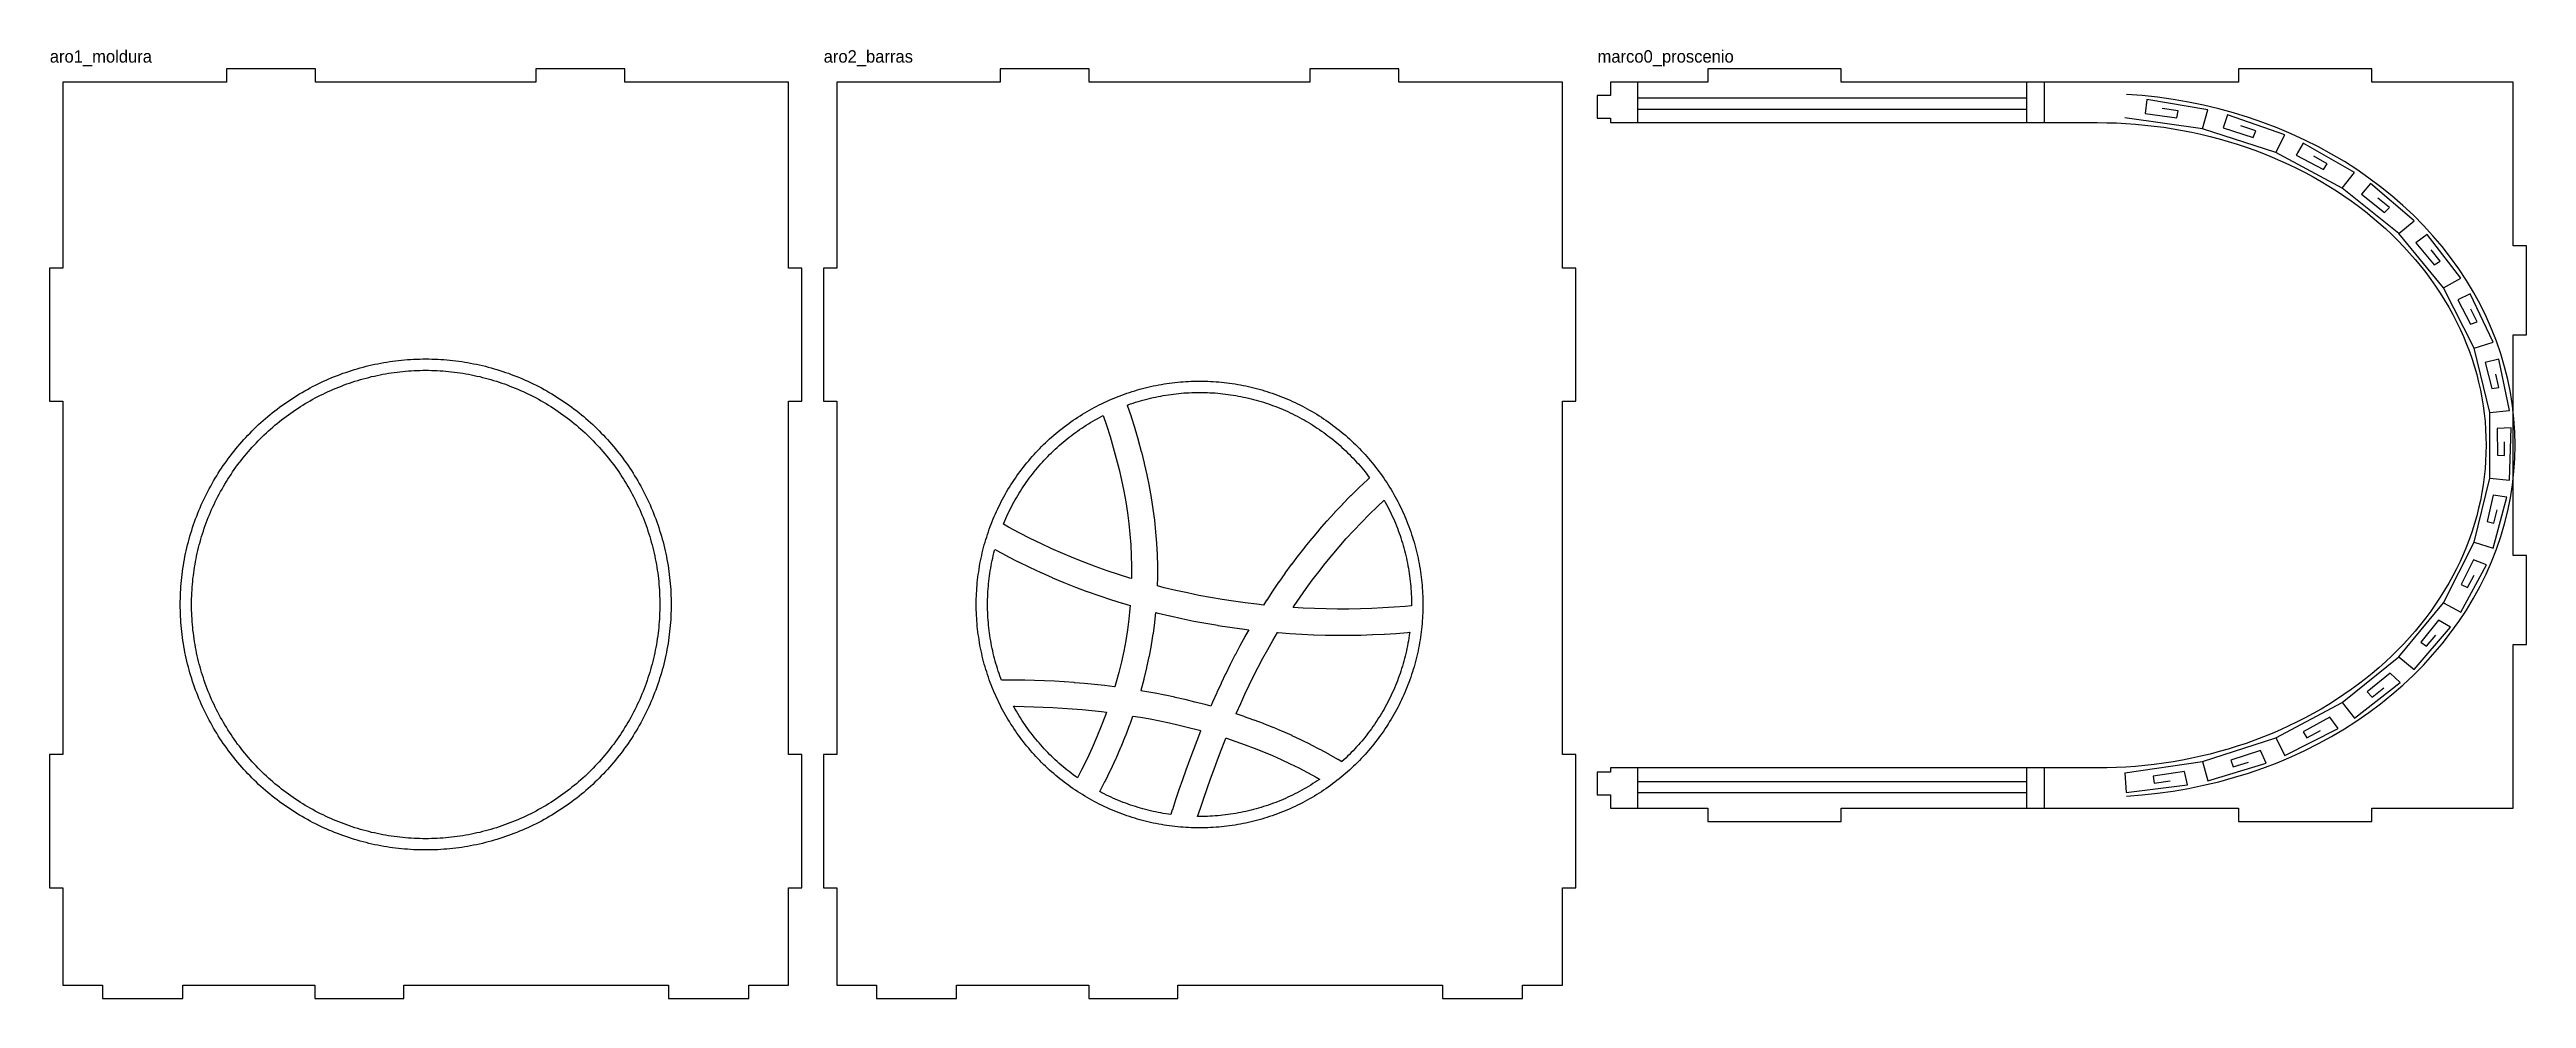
# Model space of a CAD drawing. Header units: millimetres. Extents: x 8 to 568, y 176 to 390.
import ezdxf

# ---------------------------------------------------------------- set-up
doc = ezdxf.new("R2010")
doc.units = ezdxf.units.MM
for name, color, linetype in [('CORTE', 1, 'Continuous'), ('ETIQUETAS', 3, 'Continuous'), ('GRABADO', 5, 'Continuous')]:
    doc.layers.add(name, color=color, linetype=linetype)

msp = doc.modelspace()

# ---------------------------------------------------------------- texts
at = {"layer": 'ETIQUETAS'}
for s, p in [('aro1_moldura', (8, 387.5)), ('aro2_barras', (183, 387.5)), ('marco0_proscenio', (358, 387.5))]:
    msp.add_text(s, height=2.8, dxfattribs=at).set_placement(p)

# ---------------------------------------------------------------- linework, layer by layer
at = {"layer": 'CORTE'}
for points in [[(19.94, 175.94), (38.06, 175.94), (38.06, 178.94), (67.94, 178.94), (67.94, 175.94), (88.06, 175.94), (88.06, 178.94), (147.94, 178.94), (147.94, 175.94), (166.06, 175.94), (166.06, 178.94), (175.06, 178.94), (175.06, 200.94), (178.06, 200.94), (178.06, 231.06), (175.06, 231.06), (175.06, 310.94), (178.06, 310.94), (178.06, 341.06), (175.06, 341.06), (175.06, 383.06), (138.06, 383.06), (138.06, 386.06), (117.94, 386.06), (117.94, 383.06), (68.06, 383.06), (68.06, 386.06), (47.94, 386.06), (47.94, 383.06), (10.94, 383.06), (10.94, 341.06), (7.94, 341.06), (7.94, 310.94), (10.94, 310.94), (10.94, 231.06), (7.94, 231.06), (7.94, 200.94), (10.94, 200.94), (10.94, 178.94), (19.94, 178.94), (19.94, 175.94)], [(194.94, 175.94), (213.06, 175.94), (213.06, 178.94), (242.94, 178.94), (242.94, 175.94), (263.06, 175.94), (263.06, 178.94), (322.94, 178.94), (322.94, 175.94), (341.06, 175.94), (341.06, 178.94), (350.06, 178.94), (350.06, 200.94), (353.06, 200.94), (353.06, 231.06), (350.06, 231.06), (350.06, 310.94), (353.06, 310.94), (353.06, 341.06), (350.06, 341.06), (350.06, 383.06), (313.06, 383.06), (313.06, 386.06), (292.94, 386.06), (292.94, 383.06), (243.06, 383.06), (243.06, 386.06), (222.94, 386.06), (222.94, 383.06), (185.94, 383.06), (185.94, 341.06), (182.94, 341.06), (182.94, 310.94), (185.94, 310.94), (185.94, 231.06), (182.94, 231.06), (182.94, 200.94), (185.94, 200.94), (185.94, 178.94), (194.94, 178.94), (194.94, 175.94)], [(357.94, 374.94), (360.94, 374.94), (360.94, 373.94), (471, 373.94), (473.16, 373.92), (475.32, 373.85), (477.47, 373.74), (479.62, 373.59), (481.77, 373.39), (483.9, 373.15), (486.04, 372.87), (488.16, 372.54), (490.27, 372.17), (492.37, 371.75), (494.46, 371.3), (496.53, 370.8), (498.59, 370.26), (500.63, 369.68), (502.65, 369.05), (504.66, 368.39), (506.64, 367.68), (508.6, 366.94), (510.54, 366.15), (512.46, 365.33), (514.35, 364.46), (516.21, 363.56), (518.05, 362.62), (519.86, 361.64), (521.64, 360.63), (523.39, 359.58), (525.11, 358.5), (526.79, 357.38), (528.44, 356.23), (530.06, 355.04), (531.64, 353.82), (533.19, 352.57), (534.69, 351.29), (536.16, 349.98), (537.59, 348.64), (538.98, 347.27), (540.33, 345.87), (541.64, 344.45), (542.9, 343), (544.12, 341.52), (545.3, 340.02), (546.43, 338.49), (547.52, 336.95), (548.56, 335.38), (549.55, 333.79), (550.5, 332.18), (551.4, 330.55), (552.25, 328.91), (553.05, 327.25), (553.8, 325.57), (554.5, 323.88), (555.15, 322.17), (555.76, 320.45), (556.31, 318.72), (556.8, 316.98), (557.25, 315.23), (557.65, 313.47), (557.99, 311.7), (558.28, 309.93), (558.52, 308.15), (558.7, 306.36), (558.83, 304.58), (558.91, 302.79), (558.94, 301), (558.91, 299.21), (558.83, 297.42), (558.7, 295.64), (558.52, 293.85), (558.28, 292.07), (557.99, 290.3), (557.65, 288.53), (557.25, 286.77), (556.8, 285.02), (556.31, 283.28), (555.76, 281.55), (555.15, 279.83), (554.5, 278.12), (553.8, 276.43), (553.05, 274.75), (552.25, 273.09), (551.4, 271.45), (550.5, 269.82), (549.55, 268.21), (548.56, 266.62), (547.52, 265.05), (546.43, 263.51), (545.3, 261.98), (544.12, 260.48), (542.9, 259), (541.64, 257.55), (540.33, 256.13), (538.98, 254.73), (537.59, 253.36), (536.16, 252.02), (534.69, 250.71), (533.19, 249.43), (531.64, 248.18), (530.06, 246.96), (528.44, 245.77), (526.79, 244.62), (525.11, 243.5), (523.39, 242.42), (521.64, 241.37), (519.86, 240.36), (518.05, 239.38), (516.21, 238.44), (514.35, 237.54), (512.46, 236.67), (510.54, 235.85), (508.6, 235.06), (506.64, 234.32), (504.66, 233.61), (502.65, 232.95), (500.63, 232.32), (498.59, 231.74), (496.53, 231.2), (494.46, 230.7), (492.37, 230.25), (490.27, 229.83), (488.16, 229.46), (486.04, 229.13), (483.9, 228.85), (481.77, 228.61), (479.62, 228.41), (477.47, 228.26), (475.32, 228.15), (473.16, 228.08), (471, 228.06), (360.94, 228.06), (360.94, 227.06), (357.94, 227.06), (357.94, 221.94), (360.94, 221.94), (360.94, 218.94), (382.94, 218.94), (382.94, 215.94), (413.06, 215.94), (413.06, 218.94), (502.94, 218.94), (502.94, 215.94), (533.06, 215.94), (533.06, 218.94), (565.06, 218.94), (565.06, 255.94), (568.06, 255.94), (568.06, 276.06), (565.06, 276.06), (565.06, 325.94), (568.06, 325.94), (568.06, 346.06), (565.06, 346.06), (565.06, 383.06), (533.06, 383.06), (533.06, 386.06), (502.94, 386.06), (502.94, 383.06), (413.06, 383.06), (413.06, 386.06), (382.94, 386.06), (382.94, 383.06), (360.94, 383.06), (360.94, 380.06), (357.94, 380.06), (357.94, 374.94)], [(145.94, 265.65), (145.94, 265), (145.94, 264.35), (145.92, 263.7), (145.9, 263.05), (145.88, 262.4), (145.84, 261.75), (145.8, 261.11), (145.74, 260.46), (145.69, 259.81), (145.62, 259.16), (145.54, 258.52), (145.46, 257.88), (145.37, 257.23), (145.27, 256.59), (145.16, 255.95), (145.05, 255.31), (144.92, 254.67), (144.79, 254.04), (144.65, 253.4), (144.51, 252.77), (144.35, 252.14), (144.19, 251.51), (144.02, 250.88), (143.85, 250.26), (143.66, 249.63), (143.47, 249.01), (143.27, 248.39), (143.06, 247.78), (142.85, 247.17), (142.62, 246.55), (142.39, 245.95), (142.16, 245.34), (141.91, 244.74), (141.66, 244.14), (141.4, 243.55), (141.13, 242.95), (140.86, 242.37), (140.58, 241.78), (140.29, 241.2), (139.99, 240.62), (139.69, 240.04), (139.38, 239.47), (139.06, 238.91), (138.74, 238.34), (138.41, 237.78), (138.07, 237.23), (137.73, 236.68), (137.38, 236.13), (137.02, 235.59), (136.65, 235.05), (136.28, 234.52), (135.91, 233.99), (135.52, 233.46), (135.13, 232.94), (134.74, 232.43), (134.33, 231.92), (133.92, 231.42), (133.51, 230.92), (133.09, 230.42), (132.66, 229.93), (132.23, 229.45), (131.79, 228.97), (131.34, 228.5), (130.89, 228.03), (130.43, 227.57), (129.97, 227.11), (129.5, 226.66), (129.03, 226.21), (128.55, 225.77), (128.07, 225.34), (127.58, 224.91), (127.08, 224.49), (126.58, 224.08), (126.08, 223.67), (125.57, 223.26), (125.06, 222.87), (124.54, 222.48), (124.01, 222.09), (123.48, 221.72), (122.95, 221.35), (122.41, 220.98), (121.87, 220.62), (121.32, 220.27), (120.77, 219.93), (120.22, 219.59), (119.66, 219.26), (119.09, 218.94), (118.53, 218.62), (117.96, 218.31), (117.38, 218.01), (116.8, 217.71), (116.22, 217.42), (115.63, 217.14), (115.05, 216.87), (114.45, 216.6), (113.86, 216.34), (113.26, 216.09), (112.66, 215.84), (112.05, 215.61), (111.45, 215.38), (110.83, 215.15), (110.22, 214.94), (109.61, 214.73), (108.99, 214.53), (108.37, 214.34), (107.74, 214.15), (107.12, 213.98), (106.49, 213.81), (105.86, 213.65), (105.23, 213.49), (104.6, 213.35), (103.96, 213.21), (103.33, 213.08), (102.69, 212.95), (102.05, 212.84), (101.41, 212.73), (100.77, 212.63), (100.12, 212.54), (99.48, 212.46), (98.84, 212.38), (98.19, 212.31), (97.54, 212.26), (96.89, 212.2), (96.25, 212.16), (95.6, 212.12), (94.95, 212.1), (94.3, 212.08), (93.65, 212.06), (93, 212.06), (92.35, 212.06), (91.7, 212.08), (91.05, 212.1), (90.4, 212.12), (89.75, 212.16), (89.11, 212.2), (88.46, 212.26), (87.81, 212.31), (87.16, 212.38), (86.52, 212.46), (85.88, 212.54), (85.23, 212.63), (84.59, 212.73), (83.95, 212.84), (83.31, 212.95), (82.67, 213.08), (82.04, 213.21), (81.4, 213.35), (80.77, 213.49), (80.14, 213.65), (79.51, 213.81), (78.88, 213.98), (78.26, 214.15), (77.63, 214.34), (77.01, 214.53), (76.39, 214.73), (75.78, 214.94), (75.17, 215.15), (74.55, 215.38), (73.95, 215.61), (73.34, 215.84), (72.74, 216.09), (72.14, 216.34), (71.55, 216.6), (70.95, 216.87), (70.37, 217.14), (69.78, 217.42), (69.2, 217.71), (68.62, 218.01), (68.04, 218.31), (67.47, 218.62), (66.91, 218.94), (66.34, 219.26), (65.78, 219.59), (65.23, 219.93), (64.68, 220.27), (64.13, 220.62), (63.59, 220.98), (63.05, 221.35), (62.52, 221.72), (61.99, 222.09), (61.46, 222.48), (60.94, 222.87), (60.43, 223.26), (59.92, 223.67), (59.42, 224.08), (58.92, 224.49), (58.42, 224.91), (57.93, 225.34), (57.45, 225.77), (56.97, 226.21), (56.5, 226.66), (56.03, 227.11), (55.57, 227.57), (55.11, 228.03), (54.66, 228.5), (54.21, 228.97), (53.77, 229.45), (53.34, 229.93), (52.91, 230.42), (52.49, 230.92), (52.08, 231.42), (51.67, 231.92), (51.26, 232.43), (50.87, 232.94), (50.48, 233.46), (50.09, 233.99), (49.72, 234.52), (49.35, 235.05), (48.98, 235.59), (48.62, 236.13), (48.27, 236.68), (47.93, 237.23), (47.59, 237.78), (47.26, 238.34), (46.94, 238.91), (46.62, 239.47), (46.31, 240.04), (46.01, 240.62), (45.71, 241.2), (45.42, 241.78), (45.14, 242.37), (44.87, 242.95), (44.6, 243.55), (44.34, 244.14), (44.09, 244.74), (43.84, 245.34), (43.61, 245.95), (43.38, 246.55), (43.15, 247.17), (42.94, 247.78), (42.73, 248.39), (42.53, 249.01), (42.34, 249.63), (42.15, 250.26), (41.98, 250.88), (41.81, 251.51), (41.65, 252.14), (41.49, 252.77), (41.35, 253.4), (41.21, 254.04), (41.08, 254.67), (40.95, 255.31), (40.84, 255.95), (40.73, 256.59), (40.63, 257.23), (40.54, 257.88), (40.46, 258.52), (40.38, 259.16), (40.31, 259.81), (40.26, 260.46), (40.2, 261.11), (40.16, 261.75), (40.12, 262.4), (40.1, 263.05), (40.08, 263.7), (40.06, 264.35), (40.06, 265), (40.06, 265.65), (40.08, 266.3), (40.1, 266.95), (40.12, 267.6), (40.16, 268.25), (40.2, 268.89), (40.26, 269.54), (40.31, 270.19), (40.38, 270.84), (40.46, 271.48), (40.54, 272.12), (40.63, 272.77), (40.73, 273.41), (40.84, 274.05), (40.95, 274.69), (41.08, 275.33), (41.21, 275.96), (41.35, 276.6), (41.49, 277.23), (41.65, 277.86), (41.81, 278.49), (41.98, 279.12), (42.15, 279.74), (42.34, 280.37), (42.53, 280.99), (42.73, 281.61), (42.94, 282.22), (43.15, 282.83), (43.38, 283.45), (43.61, 284.05), (43.84, 284.66), (44.09, 285.26), (44.34, 285.86), (44.6, 286.45), (44.87, 287.05), (45.14, 287.63), (45.42, 288.22), (45.71, 288.8), (46.01, 289.38), (46.31, 289.96), (46.62, 290.53), (46.94, 291.09), (47.26, 291.66), (47.59, 292.22), (47.93, 292.77), (48.27, 293.32), (48.62, 293.87), (48.98, 294.41), (49.35, 294.95), (49.72, 295.48), (50.09, 296.01), (50.48, 296.54), (50.87, 297.06), (51.26, 297.57), (51.67, 298.08), (52.08, 298.58), (52.49, 299.08), (52.91, 299.58), (53.34, 300.07), (53.77, 300.55), (54.21, 301.03), (54.66, 301.5), (55.11, 301.97), (55.57, 302.43), (56.03, 302.89), (56.5, 303.34), (56.97, 303.79), (57.45, 304.23), (57.93, 304.66), (58.42, 305.09), (58.92, 305.51), (59.42, 305.92), (59.92, 306.33), (60.43, 306.74), (60.94, 307.13), (61.46, 307.52), (61.99, 307.91), (62.52, 308.28), (63.05, 308.65), (63.59, 309.02), (64.13, 309.38), (64.68, 309.73), (65.23, 310.07), (65.78, 310.41), (66.34, 310.74), (66.91, 311.06), (67.47, 311.38), (68.04, 311.69), (68.62, 311.99), (69.2, 312.29), (69.78, 312.58), (70.37, 312.86), (70.95, 313.13), (71.55, 313.4), (72.14, 313.66), (72.74, 313.91), (73.34, 314.16), (73.95, 314.39), (74.55, 314.62), (75.17, 314.85), (75.78, 315.06), (76.39, 315.27), (77.01, 315.47), (77.63, 315.66), (78.26, 315.85), (78.88, 316.02), (79.51, 316.19), (80.14, 316.35), (80.77, 316.51), (81.4, 316.65), (82.04, 316.79), (82.67, 316.92), (83.31, 317.05), (83.95, 317.16), (84.59, 317.27), (85.23, 317.37), (85.88, 317.46), (86.52, 317.54), (87.16, 317.62), (87.81, 317.69), (88.46, 317.74), (89.11, 317.8), (89.75, 317.84), (90.4, 317.88), (91.05, 317.9), (91.7, 317.92), (92.35, 317.94), (93, 317.94), (93.65, 317.94), (94.3, 317.92), (94.95, 317.9), (95.6, 317.88), (96.25, 317.84), (96.89, 317.8), (97.54, 317.74), (98.19, 317.69), (98.84, 317.62), (99.48, 317.54), (100.12, 317.46), (100.77, 317.37), (101.41, 317.27), (102.05, 317.16), (102.69, 317.05), (103.33, 316.92), (103.96, 316.79), (104.6, 316.65), (105.23, 316.51), (105.86, 316.35), (106.49, 316.19), (107.12, 316.02), (107.74, 315.85), (108.37, 315.66), (108.99, 315.47), (109.61, 315.27), (110.22, 315.06), (110.83, 314.85), (111.45, 314.62), (112.05, 314.39), (112.66, 314.16), (113.26, 313.91), (113.86, 313.66), (114.45, 313.4), (115.05, 313.13), (115.63, 312.86), (116.22, 312.58), (116.8, 312.29), (117.38, 311.99), (117.96, 311.69), (118.53, 311.38), (119.09, 311.06), (119.66, 310.74), (120.22, 310.41), (120.77, 310.07), (121.32, 309.73), (121.87, 309.38), (122.41, 309.02), (122.95, 308.65), (123.48, 308.28), (124.01, 307.91), (124.54, 307.52), (125.06, 307.13), (125.57, 306.74), (126.08, 306.33), (126.58, 305.92), (127.08, 305.51), (127.58, 305.09), (128.07, 304.66), (128.55, 304.23), (129.03, 303.79), (129.5, 303.34), (129.97, 302.89), (130.43, 302.43), (130.89, 301.97), (131.34, 301.5), (131.79, 301.03), (132.23, 300.55), (132.66, 300.07), (133.09, 299.58), (133.51, 299.08), (133.92, 298.58), (134.33, 298.08), (134.74, 297.57), (135.13, 297.06), (135.52, 296.54), (135.91, 296.01), (136.28, 295.48), (136.65, 294.95), (137.02, 294.41), (137.38, 293.87), (137.73, 293.32), (138.07, 292.77), (138.41, 292.22), (138.74, 291.66), (139.06, 291.09), (139.38, 290.53), (139.69, 289.96), (139.99, 289.38), (140.29, 288.8), (140.58, 288.22), (140.86, 287.63), (141.13, 287.05), (141.4, 286.45), (141.66, 285.86), (141.91, 285.26), (142.16, 284.66), (142.39, 284.05), (142.62, 283.45), (142.85, 282.83), (143.06, 282.22), (143.27, 281.61), (143.47, 280.99), (143.66, 280.37), (143.85, 279.74), (144.02, 279.12), (144.19, 278.49), (144.35, 277.86), (144.51, 277.23), (144.65, 276.6), (144.79, 275.96), (144.92, 275.33), (145.05, 274.69), (145.16, 274.05), (145.27, 273.41), (145.37, 272.77), (145.46, 272.12), (145.54, 271.48), (145.62, 270.84), (145.69, 270.19), (145.74, 269.54), (145.8, 268.89), (145.84, 268.25), (145.88, 267.6), (145.9, 266.95), (145.92, 266.3), (145.94, 265.65)], [(253.52, 310.7), (254.08, 310.88), (254.65, 311.04), (255.21, 311.2), (255.78, 311.36), (256.35, 311.5), (256.92, 311.64), (257.5, 311.78), (258.07, 311.9), (258.65, 312.02), (259.23, 312.13), (259.8, 312.23), (260.38, 312.33), (260.97, 312.42), (261.55, 312.5), (262.13, 312.58), (262.72, 312.65), (263.3, 312.71), (263.89, 312.76), (264.47, 312.81), (265.06, 312.85), (265.65, 312.88), (266.24, 312.91), (266.82, 312.93), (267.41, 312.94), (268, 312.94), (268.59, 312.94), (269.18, 312.93), (269.76, 312.91), (270.35, 312.88), (270.94, 312.85), (271.53, 312.81), (272.11, 312.76), (272.7, 312.71), (273.28, 312.65), (273.87, 312.58), (274.45, 312.5), (275.03, 312.42), (275.62, 312.33), (276.2, 312.23), (276.77, 312.13), (277.35, 312.02), (277.93, 311.9), (278.5, 311.78), (279.08, 311.64), (279.65, 311.5), (280.22, 311.36), (280.79, 311.2), (281.35, 311.04), (281.92, 310.88), (282.48, 310.7), (283.04, 310.52), (283.6, 310.33), (284.15, 310.14), (284.7, 309.94), (285.25, 309.73), (285.8, 309.51), (286.35, 309.29), (286.89, 309.06), (287.43, 308.83), (287.96, 308.59), (288.5, 308.34), (289.03, 308.08), (289.55, 307.82), (290.08, 307.55), (290.6, 307.28), (291.12, 307), (291.63, 306.71), (292.14, 306.42), (292.65, 306.12), (293.15, 305.81), (293.65, 305.5), (294.14, 305.18), (294.63, 304.86), (295.12, 304.53), (295.6, 304.2), (296.08, 303.85), (296.56, 303.51), (297.03, 303.15), (297.49, 302.79), (297.96, 302.43), (298.41, 302.06), (298.87, 301.68), (299.31, 301.3), (299.76, 300.91), (300.19, 300.52), (300.63, 300.12), (301.06, 299.72), (301.48, 299.31), (301.9, 298.9), (302.31, 298.48), (302.72, 298.06), (303.12, 297.63), (303.52, 297.19), (303.91, 296.76), (304.3, 296.31), (304.68, 295.87), (305.06, 295.41), (305.43, 294.96), (305.79, 294.49), (306.15, 294.03), (306.45, 293.63), (306.11, 293.32), (306.07, 293.29), (304.13, 291.46), (304.09, 291.42), (302.21, 289.57), (302.17, 289.54), (300.35, 287.68), (300.31, 287.64), (298.54, 285.77), (298.5, 285.73), (296.78, 283.85), (296.74, 283.81), (295.08, 281.92), (295.04, 281.88), (293.43, 279.97), (293.39, 279.93), (291.82, 278.01), (291.79, 277.97), (290.27, 276.04), (290.24, 276), (288.76, 274.05), (288.73, 274.01), (287.3, 272.06), (287.27, 272.02), (285.89, 270.05), (285.86, 270.01), (284.52, 268.03), (284.49, 267.99), (283.19, 266), (283.16, 265.96), (282.48, 264.88), (280.96, 265.04), (278.33, 265.36), (275.71, 265.72), (273.09, 266.13), (270.47, 266.57), (267.85, 267.06), (265.24, 267.6), (262.63, 268.18), (260.02, 268.8), (258.5, 269.2), (258.55, 271.14), (258.55, 271.22), (258.55, 273.7), (258.55, 273.77), (258.48, 276.26), (258.48, 276.33), (258.34, 278.82), (258.34, 278.89), (258.14, 281.38), (258.13, 281.46), (257.87, 283.95), (257.86, 284.03), (257.54, 286.53), (257.53, 286.6), (257.14, 289.11), (257.13, 289.18), (256.68, 291.69), (256.67, 291.76), (256.15, 294.28), (256.14, 294.34), (255.56, 296.87), (255.55, 296.94), (254.91, 299.48), (254.9, 299.54), (254.2, 302.09), (254.19, 302.15), (253.43, 304.71), (253.41, 304.76), (252.6, 307.33), (252.58, 307.39), (251.7, 309.97), (251.68, 310.02), (251.67, 310.07), (251.85, 310.14), (252.4, 310.33), (252.96, 310.52), (253.52, 310.7)], [(224.41, 284.96), (224.66, 285.5), (224.92, 286.03), (225.18, 286.55), (225.45, 287.08), (225.72, 287.6), (226, 288.12), (226.29, 288.63), (226.58, 289.14), (226.88, 289.65), (227.19, 290.15), (227.5, 290.65), (227.82, 291.14), (228.14, 291.63), (228.47, 292.12), (228.8, 292.6), (229.15, 293.08), (229.49, 293.56), (229.85, 294.03), (230.21, 294.49), (230.57, 294.96), (230.94, 295.41), (231.32, 295.87), (231.7, 296.31), (232.09, 296.76), (232.48, 297.19), (232.88, 297.63), (233.28, 298.06), (233.69, 298.48), (234.1, 298.9), (234.52, 299.31), (234.94, 299.72), (235.37, 300.12), (235.81, 300.52), (236.24, 300.91), (236.69, 301.3), (237.13, 301.68), (237.59, 302.06), (238.04, 302.43), (238.51, 302.79), (238.97, 303.15), (239.44, 303.51), (239.92, 303.85), (240.4, 304.2), (240.88, 304.53), (241.37, 304.86), (241.86, 305.18), (242.35, 305.5), (242.85, 305.81), (243.35, 306.12), (243.86, 306.42), (244.37, 306.71), (244.88, 307), (245.4, 307.28), (245.92, 307.55), (246.22, 307.71), (246.96, 305.51), (247.76, 303), (248.5, 300.5), (249.18, 298.01), (249.8, 295.53), (250.36, 293.07), (250.86, 290.61), (251.3, 288.17), (251.67, 285.73), (251.99, 283.3), (252.24, 280.88), (252.43, 278.46), (252.56, 276.05), (252.63, 273.65), (252.63, 271.25), (252.62, 270.84), (252.26, 270.95), (249.7, 271.76), (247.14, 272.61), (244.6, 273.52), (242.07, 274.47), (239.55, 275.47), (237.05, 276.51), (234.57, 277.61), (232.11, 278.76), (229.66, 279.95), (227.23, 281.2), (224.83, 282.5), (223.64, 283.17), (223.71, 283.35), (223.94, 283.89), (224.17, 284.43), (224.41, 284.96)], [(309.73, 288.6), (310, 288.12), (310.28, 287.6), (310.55, 287.08), (310.82, 286.55), (311.08, 286.03), (311.34, 285.5), (311.59, 284.96), (311.83, 284.43), (312.06, 283.89), (312.29, 283.35), (312.51, 282.8), (312.73, 282.25), (312.94, 281.7), (313.14, 281.15), (313.33, 280.6), (313.52, 280.04), (313.7, 279.48), (313.88, 278.92), (314.04, 278.35), (314.2, 277.79), (314.36, 277.22), (314.5, 276.65), (314.64, 276.08), (314.78, 275.5), (314.9, 274.93), (315.02, 274.35), (315.13, 273.77), (315.23, 273.2), (315.33, 272.62), (315.42, 272.03), (315.5, 271.45), (315.58, 270.87), (315.65, 270.28), (315.71, 269.7), (315.76, 269.11), (315.81, 268.53), (315.85, 267.94), (315.88, 267.35), (315.91, 266.76), (315.93, 266.18), (315.94, 265.59), (315.94, 265), (315.94, 264.7), (314.52, 264.57), (312, 264.37), (309.47, 264.22), (306.92, 264.1), (304.36, 264.02), (301.79, 263.97), (299.21, 263.97), (296.62, 264), (294.03, 264.07), (291.42, 264.19), (289.16, 264.32), (289.43, 264.73), (290.74, 266.66), (292.1, 268.59), (293.5, 270.5), (294.94, 272.4), (296.42, 274.28), (297.96, 276.16), (299.54, 278.02), (301.17, 279.88), (302.85, 281.72), (304.59, 283.55), (306.37, 285.36), (308.22, 287.17), (309.73, 288.6)], [(222.67, 249.4), (222.48, 249.96), (222.3, 250.52), (222.12, 251.08), (221.96, 251.65), (221.8, 252.21), (221.64, 252.78), (221.5, 253.35), (221.36, 253.92), (221.22, 254.5), (221.1, 255.07), (220.98, 255.65), (220.87, 256.23), (220.77, 256.8), (220.67, 257.38), (220.58, 257.97), (220.5, 258.55), (220.42, 259.13), (220.35, 259.72), (220.29, 260.3), (220.24, 260.89), (220.19, 261.47), (220.15, 262.06), (220.12, 262.65), (220.09, 263.24), (220.07, 263.82), (220.06, 264.41), (220.06, 265), (220.06, 265.59), (220.07, 266.18), (220.09, 266.76), (220.12, 267.35), (220.15, 267.94), (220.19, 268.53), (220.24, 269.11), (220.29, 269.7), (220.35, 270.28), (220.42, 270.87), (220.5, 271.45), (220.58, 272.03), (220.67, 272.62), (220.77, 273.2), (220.87, 273.77), (220.98, 274.35), (221.1, 274.93), (221.22, 275.5), (221.36, 276.08), (221.5, 276.65), (221.64, 277.22), (221.71, 277.46), (221.94, 277.33), (221.99, 277.3), (224.45, 275.97), (224.5, 275.95), (226.98, 274.67), (227.03, 274.65), (229.53, 273.42), (229.58, 273.4), (232.1, 272.23), (232.15, 272.21), (234.69, 271.09), (234.74, 271.06), (237.29, 269.99), (237.34, 269.97), (239.91, 268.95), (239.96, 268.93), (242.54, 267.96), (242.59, 267.95), (245.19, 267.02), (245.24, 267.01), (247.84, 266.14), (247.89, 266.12), (250.51, 265.29), (250.56, 265.28), (252.31, 264.76), (252.26, 264.06), (252, 261.66), (251.68, 259.27), (251.3, 256.87), (250.85, 254.47), (250.33, 252.06), (249.74, 249.66), (249.09, 247.24), (248.83, 246.37), (248.81, 246.38), (248.77, 246.38), (246.53, 246.66), (246.49, 246.66), (244.26, 246.91), (244.22, 246.91), (241.98, 247.13), (241.95, 247.13), (239.71, 247.32), (239.68, 247.33), (237.45, 247.49), (237.41, 247.49), (235.19, 247.63), (235.16, 247.63), (232.94, 247.74), (232.91, 247.74), (230.7, 247.82), (230.67, 247.82), (228.47, 247.88), (228.44, 247.88), (226.26, 247.91), (226.22, 247.91), (224.05, 247.92), (224.02, 247.92), (223.21, 247.91), (223.06, 248.3), (222.86, 248.85), (222.67, 249.4)], [(254.77, 245.58), (254.79, 245.66), (255.47, 248.14), (255.48, 248.22), (256.09, 250.7), (256.11, 250.78), (256.64, 253.26), (256.66, 253.33), (257.12, 255.81), (257.14, 255.89), (257.53, 258.37), (257.55, 258.44), (257.88, 260.92), (257.89, 261), (258.12, 263.18), (258.57, 263.06), (258.62, 263.05), (261.27, 262.42), (261.32, 262.41), (263.98, 261.81), (264.02, 261.8), (266.69, 261.26), (266.73, 261.25), (269.4, 260.75), (269.45, 260.74), (272.12, 260.29), (272.16, 260.28), (274.83, 259.87), (274.88, 259.86), (277.55, 259.49), (277.6, 259.49), (279.14, 259.3), (278.26, 257.76), (278.24, 257.72), (277.12, 255.67), (277.1, 255.63), (276.02, 253.57), (276, 253.53), (274.95, 251.46), (274.93, 251.42), (273.91, 249.34), (273.89, 249.3), (272.89, 247.21), (272.88, 247.17), (271.91, 245.07), (271.9, 245.03), (270.96, 242.92), (270.94, 242.88), (270.56, 241.99), (269.25, 242.36), (269.2, 242.37), (267, 242.94), (266.95, 242.95), (264.74, 243.49), (264.69, 243.5), (262.47, 244.01), (262.43, 244.02), (260.2, 244.49), (260.16, 244.49), (257.93, 244.93), (257.89, 244.94), (255.65, 245.34), (255.61, 245.35), (254.74, 245.49), (254.77, 245.58)], [(315.33, 257.38), (315.23, 256.8), (315.13, 256.23), (315.02, 255.65), (314.9, 255.07), (314.78, 254.5), (314.64, 253.92), (314.5, 253.35), (314.36, 252.78), (314.2, 252.21), (314.04, 251.65), (313.88, 251.08), (313.7, 250.52), (313.52, 249.96), (313.33, 249.4), (313.14, 248.85), (312.94, 248.3), (312.73, 247.75), (312.51, 247.2), (312.29, 246.65), (312.06, 246.11), (311.83, 245.57), (311.59, 245.04), (311.34, 244.5), (311.08, 243.97), (310.82, 243.45), (310.55, 242.92), (310.28, 242.4), (310, 241.88), (309.71, 241.37), (309.42, 240.86), (309.12, 240.35), (308.81, 239.85), (308.5, 239.35), (308.18, 238.86), (307.86, 238.37), (307.53, 237.88), (307.2, 237.4), (306.85, 236.92), (306.51, 236.44), (306.15, 235.97), (305.79, 235.51), (305.43, 235.04), (305.06, 234.59), (304.68, 234.13), (304.3, 233.69), (303.91, 233.24), (303.52, 232.81), (303.12, 232.37), (302.72, 231.94), (302.31, 231.52), (301.9, 231.1), (301.48, 230.69), (301.06, 230.28), (300.63, 229.88), (300.19, 229.48), (300.14, 229.43), (299.32, 229.93), (299.26, 229.96), (297.29, 231.1), (297.24, 231.13), (295.25, 232.22), (295.19, 232.25), (293.18, 233.3), (293.12, 233.33), (291.09, 234.34), (291.03, 234.36), (288.97, 235.33), (288.92, 235.35), (286.84, 236.27), (286.79, 236.29), (284.69, 237.17), (284.64, 237.2), (282.53, 238.04), (282.48, 238.06), (280.35, 238.85), (280.3, 238.87), (278.15, 239.63), (278.1, 239.65), (276.26, 240.27), (276.38, 240.53), (277.3, 242.62), (278.25, 244.69), (279.23, 246.75), (280.23, 248.8), (281.27, 250.83), (282.33, 252.85), (283.43, 254.86), (284.56, 256.86), (285.6, 258.64), (285.69, 258.63), (285.74, 258.63), (288.4, 258.43), (288.44, 258.43), (291.1, 258.27), (291.14, 258.27), (293.79, 258.16), (293.84, 258.16), (296.48, 258.08), (296.52, 258.08), (299.16, 258.05), (299.2, 258.05), (301.83, 258.05), (301.87, 258.05), (304.49, 258.1), (304.53, 258.1), (307.13, 258.18), (307.18, 258.18), (309.77, 258.3), (309.81, 258.31), (312.39, 258.47), (312.43, 258.47), (314.99, 258.67), (315.04, 258.67), (315.53, 258.71), (315.5, 258.55), (315.42, 257.97), (315.33, 257.38)], [(239.44, 226.49), (238.97, 226.85), (238.51, 227.21), (238.04, 227.57), (237.59, 227.94), (237.13, 228.32), (236.69, 228.7), (236.24, 229.09), (235.81, 229.48), (235.37, 229.88), (234.94, 230.28), (234.52, 230.69), (234.1, 231.1), (233.69, 231.52), (233.28, 231.94), (232.88, 232.37), (232.48, 232.81), (232.09, 233.24), (231.7, 233.69), (231.32, 234.13), (230.94, 234.59), (230.57, 235.04), (230.21, 235.51), (229.85, 235.97), (229.49, 236.44), (229.15, 236.92), (228.8, 237.4), (228.47, 237.88), (228.14, 238.37), (227.82, 238.86), (227.5, 239.35), (227.19, 239.85), (226.88, 240.35), (226.58, 240.86), (226.29, 241.37), (226, 241.88), (225.94, 241.99), (226.19, 241.99), (228.34, 241.96), (230.5, 241.9), (232.67, 241.82), (234.85, 241.72), (237.04, 241.58), (239.23, 241.42), (241.43, 241.24), (243.62, 241.02), (245.82, 240.78), (246.95, 240.64), (246.71, 239.96), (245.78, 237.52), (244.78, 235.07), (243.7, 232.6), (242.55, 230.13), (241.33, 227.65), (240.38, 225.81), (239.92, 226.15), (239.44, 226.49)], [(245.44, 222.7), (246.6, 224.95), (246.63, 225.01), (247.88, 227.55), (247.91, 227.61), (249.08, 230.14), (249.11, 230.2), (250.21, 232.73), (250.24, 232.79), (251.27, 235.31), (251.3, 235.37), (252.25, 237.88), (252.28, 237.95), (252.93, 239.79), (254.62, 239.51), (256.82, 239.12), (259.01, 238.69), (261.19, 238.23), (263.36, 237.74), (265.53, 237.21), (267.69, 236.65), (268.27, 236.48), (268.24, 236.4), (268.23, 236.37), (267.38, 234.21), (267.37, 234.18), (266.54, 232.01), (266.53, 231.99), (265.72, 229.8), (265.71, 229.78), (264.91, 227.58), (264.91, 227.56), (264.13, 225.35), (264.12, 225.33), (263.35, 223.11), (263.35, 223.09), (262.59, 220.86), (262.59, 220.85), (261.85, 218.61), (261.84, 218.59), (261.49, 217.5), (260.97, 217.58), (260.38, 217.67), (259.8, 217.77), (259.23, 217.87), (258.65, 217.98), (258.07, 218.1), (257.5, 218.22), (256.92, 218.36), (256.35, 218.5), (255.78, 218.64), (255.21, 218.8), (254.65, 218.96), (254.08, 219.12), (253.52, 219.3), (252.96, 219.48), (252.4, 219.67), (251.85, 219.86), (251.3, 220.06), (250.75, 220.27), (250.2, 220.49), (249.65, 220.71), (249.11, 220.94), (248.57, 221.17), (248.04, 221.41), (247.5, 221.66), (246.97, 221.92), (246.45, 222.18), (245.92, 222.45), (245.44, 222.7)], [(294.14, 224.82), (293.65, 224.5), (293.15, 224.19), (292.65, 223.88), (292.14, 223.58), (291.63, 223.29), (291.12, 223), (290.6, 222.72), (290.08, 222.45), (289.55, 222.18), (289.03, 221.92), (288.5, 221.66), (287.96, 221.41), (287.43, 221.17), (286.89, 220.94), (286.35, 220.71), (285.8, 220.49), (285.25, 220.27), (284.7, 220.06), (284.15, 219.86), (283.6, 219.67), (283.04, 219.48), (282.48, 219.3), (281.92, 219.12), (281.35, 218.96), (280.79, 218.8), (280.22, 218.64), (279.65, 218.5), (279.08, 218.36), (278.5, 218.22), (277.93, 218.1), (277.35, 217.98), (276.77, 217.87), (276.2, 217.77), (275.62, 217.67), (275.03, 217.58), (274.45, 217.5), (273.87, 217.42), (273.28, 217.35), (272.7, 217.29), (272.11, 217.24), (271.53, 217.19), (270.94, 217.15), (270.35, 217.12), (269.76, 217.09), (269.18, 217.07), (268.59, 217.06), (268, 217.06), (267.57, 217.06), (268.21, 218.98), (268.95, 221.19), (269.71, 223.39), (270.49, 225.58), (271.27, 227.75), (272.08, 229.91), (272.9, 232.06), (273.73, 234.2), (273.97, 234.79), (274.09, 234.75), (276.2, 234.05), (278.29, 233.3), (280.37, 232.52), (282.43, 231.7), (284.47, 230.85), (286.49, 229.95), (288.49, 229.01), (290.47, 228.04), (292.43, 227.02), (294.36, 225.96), (295.16, 225.5), (295.12, 225.47), (294.63, 225.14), (294.14, 224.82)]]:
    msp.add_lwpolyline(points, close=True, dxfattribs=at)
at = {"layer": 'GRABADO'}
for points in [[(367, 383), (367, 374)], [(455, 383), (455, 374)], [(459, 383), (459, 374)], [(367, 379.5), (455, 379.5)], [(367, 377), (455, 377)], [(477.59, 221.69), (481.12, 221.96), (484.64, 222.33), (488.14, 222.82), (491.61, 223.41), (495.06, 224.12), (498.47, 224.93), (501.84, 225.85), (505.17, 226.88), (508.45, 228.01), (511.68, 229.24), (514.85, 230.58), (517.96, 232.01), (521.01, 233.54), (523.98, 235.17), (526.88, 236.89), (529.7, 238.7), (532.44, 240.59), (535.09, 242.57), (537.65, 244.64), (540.11, 246.78), (542.48, 249), (544.75, 251.29), (546.92, 253.66), (548.97, 256.09), (550.92, 258.58), (552.76, 261.13), (554.48, 263.74), (556.08, 266.4), (557.56, 269.11), (558.92, 271.86), (560.16, 274.66), (561.27, 277.49), (562.26, 280.36), (563.11, 283.25), (563.84, 286.17), (564.44, 289.11), (564.9, 292.07), (565.23, 295.04), (565.43, 298.02), (565.5, 301), (565.43, 303.98), (565.23, 306.96), (564.9, 309.93), (564.44, 312.89), (563.84, 315.83), (563.11, 318.75), (562.26, 321.64), (561.27, 324.51), (560.16, 327.34), (558.92, 330.14), (557.56, 332.89), (556.08, 335.6), (554.48, 338.26), (552.76, 340.87), (550.92, 343.42), (548.97, 345.91), (546.92, 348.34), (544.75, 350.71), (542.48, 353), (540.11, 355.22), (537.65, 357.36), (535.09, 359.43), (532.44, 361.41), (529.7, 363.3), (526.88, 365.11), (523.98, 366.83), (521.01, 368.46), (517.96, 369.99), (514.85, 371.42), (511.68, 372.76), (508.45, 373.99), (505.17, 375.12), (501.84, 376.15), (498.47, 377.07), (495.06, 377.88), (491.61, 378.59), (488.14, 379.18), (484.64, 379.67), (481.12, 380.04), (477.59, 380.31)], [(494.79, 372.51), (495.99, 376.85), (482.2, 379.14), (481.83, 376.01), (488.98, 375.05), (489.29, 376.59), (485.67, 377.14)], [(511.4, 367.15), (513.44, 371.16), (500.47, 375.71), (499.48, 372.72), (506.26, 370.59), (506.88, 372.04), (503.45, 373.18)], [(494.79, 372.51), (477.22, 375.02)], [(511.4, 367.15), (494.79, 372.51)], [(526.41, 359.15), (511.4, 367.15)], [(526.41, 359.15), (529.2, 362.68), (517.57, 369.29), (516, 366.56), (522.14, 363.35), (523.03, 364.65), (519.95, 366.34)], [(539.2, 348.83), (526.41, 359.15)], [(539.2, 348.83), (542.64, 351.73), (532.8, 360.15), (530.72, 357.79), (535.97, 353.62), (537.11, 354.72), (534.48, 356.89)], [(549.27, 336.59), (539.2, 348.83)], [(549.27, 336.59), (553.21, 338.75), (545.57, 348.65), (543.06, 346.75), (547.22, 341.79), (548.54, 342.64), (546.49, 345.21)], [(556.21, 322.94), (549.27, 336.59)], [(556.21, 322.94), (560.51, 324.27), (555.36, 335.25), (552.52, 333.88), (555.41, 328.34), (556.88, 328.91), (555.48, 331.76)], [(148.5, 265), (148.5, 264.32), (148.48, 263.64), (148.46, 262.96), (148.43, 262.28), (148.4, 261.6), (148.35, 260.92), (148.3, 260.24), (148.23, 259.56), (148.16, 258.88), (148.08, 258.21), (148, 257.53), (147.9, 256.86), (147.8, 256.18), (147.68, 255.51), (147.56, 254.84), (147.43, 254.17), (147.3, 253.51), (147.15, 252.84), (147, 252.18), (146.84, 251.51), (146.67, 250.85), (146.49, 250.2), (146.3, 249.54), (146.11, 248.89), (145.91, 248.24), (145.7, 247.59), (145.48, 246.95), (145.26, 246.3), (145.02, 245.66), (144.78, 245.03), (144.53, 244.39), (144.28, 243.76), (144.01, 243.13), (143.74, 242.51), (143.46, 241.89), (143.17, 241.27), (142.88, 240.66), (142.57, 240.05), (142.26, 239.44), (141.95, 238.84), (141.62, 238.24), (141.29, 237.64), (140.95, 237.05), (140.6, 236.47), (140.25, 235.89), (139.89, 235.31), (139.52, 234.73), (139.15, 234.17), (138.76, 233.6), (138.38, 233.04), (137.98, 232.49), (137.58, 231.94), (137.17, 231.39), (136.75, 230.85), (136.33, 230.32), (135.9, 229.79), (135.47, 229.27), (135.03, 228.75), (134.58, 228.24), (134.12, 227.73), (133.66, 227.23), (133.2, 226.73), (132.72, 226.24), (132.24, 225.76), (131.76, 225.28), (131.27, 224.8), (130.77, 224.34), (130.27, 223.88), (129.76, 223.42), (129.25, 222.97), (128.73, 222.53), (128.21, 222.1), (127.68, 221.67), (127.15, 221.25), (126.61, 220.83), (126.06, 220.42), (125.51, 220.02), (124.96, 219.62), (124.4, 219.24), (123.83, 218.85), (123.27, 218.48), (122.69, 218.11), (122.11, 217.75), (121.53, 217.4), (120.95, 217.05), (120.36, 216.71), (119.76, 216.38), (119.16, 216.05), (118.56, 215.74), (117.95, 215.43), (117.34, 215.12), (116.73, 214.83), (116.11, 214.54), (115.49, 214.26), (114.87, 213.99), (114.24, 213.72), (113.61, 213.47), (112.97, 213.22), (112.34, 212.98), (111.7, 212.74), (111.05, 212.52), (110.41, 212.3), (109.76, 212.09), (109.11, 211.89), (108.46, 211.7), (107.8, 211.51), (107.15, 211.33), (106.49, 211.16), (105.82, 211), (105.16, 210.85), (104.49, 210.7), (103.83, 210.57), (103.16, 210.44), (102.49, 210.32), (101.82, 210.2), (101.14, 210.1), (100.47, 210), (99.79, 209.92), (99.12, 209.84), (98.44, 209.77), (97.76, 209.7), (97.08, 209.65), (96.4, 209.6), (95.72, 209.57), (95.04, 209.54), (94.36, 209.52), (93.68, 209.5), (93, 209.5), (92.32, 209.5), (91.64, 209.52), (90.96, 209.54), (90.28, 209.57), (89.6, 209.6), (88.92, 209.65), (88.24, 209.7), (87.56, 209.77), (86.88, 209.84), (86.21, 209.92), (85.53, 210), (84.86, 210.1), (84.18, 210.2), (83.51, 210.32), (82.84, 210.44), (82.17, 210.57), (81.51, 210.7), (80.84, 210.85), (80.18, 211), (79.51, 211.16), (78.85, 211.33), (78.2, 211.51), (77.54, 211.7), (76.89, 211.89), (76.24, 212.09), (75.59, 212.3), (74.95, 212.52), (74.3, 212.74), (73.66, 212.98), (73.03, 213.22), (72.39, 213.47), (71.76, 213.72), (71.13, 213.99), (70.51, 214.26), (69.89, 214.54), (69.27, 214.83), (68.66, 215.12), (68.05, 215.43), (67.44, 215.74), (66.84, 216.05), (66.24, 216.38), (65.64, 216.71), (65.05, 217.05), (64.47, 217.4), (63.89, 217.75), (63.31, 218.11), (62.73, 218.48), (62.17, 218.85), (61.6, 219.24), (61.04, 219.62), (60.49, 220.02), (59.94, 220.42), (59.39, 220.83), (58.85, 221.25), (58.32, 221.67), (57.79, 222.1), (57.27, 222.53), (56.75, 222.97), (56.24, 223.42), (55.73, 223.88), (55.23, 224.34), (54.73, 224.8), (54.24, 225.28), (53.76, 225.76), (53.28, 226.24), (52.8, 226.73), (52.34, 227.23), (51.88, 227.73), (51.42, 228.24), (50.97, 228.75), (50.53, 229.27), (50.1, 229.79), (49.67, 230.32), (49.25, 230.85), (48.83, 231.39), (48.42, 231.94), (48.02, 232.49), (47.62, 233.04), (47.24, 233.6), (46.85, 234.17), (46.48, 234.73), (46.11, 235.31), (45.75, 235.89), (45.4, 236.47), (45.05, 237.05), (44.71, 237.64), (44.38, 238.24), (44.05, 238.84), (43.74, 239.44), (43.43, 240.05), (43.12, 240.66), (42.83, 241.27), (42.54, 241.89), (42.26, 242.51), (41.99, 243.13), (41.72, 243.76), (41.47, 244.39), (41.22, 245.03), (40.98, 245.66), (40.74, 246.3), (40.52, 246.95), (40.3, 247.59), (40.09, 248.24), (39.89, 248.89), (39.7, 249.54), (39.51, 250.2), (39.33, 250.85), (39.16, 251.51), (39, 252.18), (38.85, 252.84), (38.7, 253.51), (38.57, 254.17), (38.44, 254.84), (38.32, 255.51), (38.2, 256.18), (38.1, 256.86), (38, 257.53), (37.92, 258.21), (37.84, 258.88), (37.77, 259.56), (37.7, 260.24), (37.65, 260.92), (37.6, 261.6), (37.57, 262.28), (37.54, 262.96), (37.52, 263.64), (37.5, 264.32), (37.5, 265), (37.5, 265.68), (37.52, 266.36), (37.54, 267.04), (37.57, 267.72), (37.6, 268.4), (37.65, 269.08), (37.7, 269.76), (37.77, 270.44), (37.84, 271.12), (37.92, 271.79), (38, 272.47), (38.1, 273.14), (38.2, 273.82), (38.32, 274.49), (38.44, 275.16), (38.57, 275.83), (38.7, 276.49), (38.85, 277.16), (39, 277.82), (39.16, 278.49), (39.33, 279.15), (39.51, 279.8), (39.7, 280.46), (39.89, 281.11), (40.09, 281.76), (40.3, 282.41), (40.52, 283.05), (40.74, 283.7), (40.98, 284.34), (41.22, 284.97), (41.47, 285.61), (41.72, 286.24), (41.99, 286.87), (42.26, 287.49), (42.54, 288.11), (42.83, 288.73), (43.12, 289.34), (43.43, 289.95), (43.74, 290.56), (44.05, 291.16), (44.38, 291.76), (44.71, 292.36), (45.05, 292.95), (45.4, 293.53), (45.75, 294.11), (46.11, 294.69), (46.48, 295.27), (46.85, 295.83), (47.24, 296.4), (47.62, 296.96), (48.02, 297.51), (48.42, 298.06), (48.83, 298.61), (49.25, 299.15), (49.67, 299.68), (50.1, 300.21), (50.53, 300.73), (50.97, 301.25), (51.42, 301.76), (51.88, 302.27), (52.34, 302.77), (52.8, 303.27), (53.28, 303.76), (53.76, 304.24), (54.24, 304.72), (54.73, 305.2), (55.23, 305.66), (55.73, 306.12), (56.24, 306.58), (56.75, 307.03), (57.27, 307.47), (57.79, 307.9), (58.32, 308.33), (58.85, 308.75), (59.39, 309.17), (59.94, 309.58), (60.49, 309.98), (61.04, 310.38), (61.6, 310.76), (62.17, 311.15), (62.73, 311.52), (63.31, 311.89), (63.89, 312.25), (64.47, 312.6), (65.05, 312.95), (65.64, 313.29), (66.24, 313.62), (66.84, 313.95), (67.44, 314.26), (68.05, 314.57), (68.66, 314.88), (69.27, 315.17), (69.89, 315.46), (70.51, 315.74), (71.13, 316.01), (71.76, 316.28), (72.39, 316.53), (73.03, 316.78), (73.66, 317.02), (74.3, 317.26), (74.95, 317.48), (75.59, 317.7), (76.24, 317.91), (76.89, 318.11), (77.54, 318.3), (78.2, 318.49), (78.85, 318.67), (79.51, 318.84), (80.18, 319), (80.84, 319.15), (81.51, 319.3), (82.17, 319.43), (82.84, 319.56), (83.51, 319.68), (84.18, 319.8), (84.86, 319.9), (85.53, 320), (86.21, 320.08), (86.88, 320.16), (87.56, 320.23), (88.24, 320.3), (88.92, 320.35), (89.6, 320.4), (90.28, 320.43), (90.96, 320.46), (91.64, 320.48), (92.32, 320.5), (93, 320.5), (93.68, 320.5), (94.36, 320.48), (95.04, 320.46), (95.72, 320.43), (96.4, 320.4), (97.08, 320.35), (97.76, 320.3), (98.44, 320.23), (99.12, 320.16), (99.79, 320.08), (100.47, 320), (101.14, 319.9), (101.82, 319.8), (102.49, 319.68), (103.16, 319.56), (103.83, 319.43), (104.49, 319.3), (105.16, 319.15), (105.82, 319), (106.49, 318.84), (107.15, 318.67), (107.8, 318.49), (108.46, 318.3), (109.11, 318.11), (109.76, 317.91), (110.41, 317.7), (111.05, 317.48), (111.7, 317.26), (112.34, 317.02), (112.97, 316.78), (113.61, 316.53), (114.24, 316.28), (114.87, 316.01), (115.49, 315.74), (116.11, 315.46), (116.73, 315.17), (117.34, 314.88), (117.95, 314.57), (118.56, 314.26), (119.16, 313.95), (119.76, 313.62), (120.36, 313.29), (120.95, 312.95), (121.53, 312.6), (122.11, 312.25), (122.69, 311.89), (123.27, 311.52), (123.83, 311.15), (124.4, 310.76), (124.96, 310.38), (125.51, 309.98), (126.06, 309.58), (126.61, 309.17), (127.15, 308.75), (127.68, 308.33), (128.21, 307.9), (128.73, 307.47), (129.25, 307.03), (129.76, 306.58), (130.27, 306.12), (130.77, 305.66), (131.27, 305.2), (131.76, 304.72), (132.24, 304.24), (132.72, 303.76), (133.2, 303.27), (133.66, 302.77), (134.12, 302.27), (134.58, 301.76), (135.03, 301.25), (135.47, 300.73), (135.9, 300.21), (136.33, 299.68), (136.75, 299.15), (137.17, 298.61), (137.58, 298.06), (137.98, 297.51), (138.38, 296.96), (138.76, 296.4), (139.15, 295.83), (139.52, 295.27), (139.89, 294.69), (140.25, 294.11), (140.6, 293.53), (140.95, 292.95), (141.29, 292.36), (141.62, 291.76), (141.95, 291.16), (142.26, 290.56), (142.57, 289.95), (142.88, 289.34), (143.17, 288.73), (143.46, 288.11), (143.74, 287.49), (144.01, 286.87), (144.28, 286.24), (144.53, 285.61), (144.78, 284.97), (145.02, 284.34), (145.26, 283.7), (145.48, 283.05), (145.7, 282.41), (145.91, 281.76), (146.11, 281.11), (146.3, 280.46), (146.49, 279.8), (146.67, 279.15), (146.84, 278.49), (147, 277.82), (147.15, 277.16), (147.3, 276.49), (147.43, 275.83), (147.56, 275.16), (147.68, 274.49), (147.8, 273.82), (147.9, 273.14), (148, 272.47), (148.08, 271.79), (148.16, 271.12), (148.23, 270.44), (148.3, 269.76), (148.35, 269.08), (148.4, 268.4), (148.43, 267.72), (148.46, 267.04), (148.48, 266.36), (148.5, 265.68), (148.5, 265)], [(559.75, 308.41), (556.21, 322.94)], [(559.75, 308.41), (564.23, 308.86), (561.78, 320.48), (558.73, 319.7), (560.24, 313.79), (561.8, 314.06), (561.1, 317.09)], [(318.5, 265), (318.5, 264.38), (318.48, 263.76), (318.47, 263.14), (318.44, 262.52), (318.4, 261.9), (318.36, 261.28), (318.31, 260.67), (318.26, 260.05), (318.19, 259.43), (318.12, 258.82), (318.04, 258.2), (317.95, 257.59), (317.86, 256.98), (317.76, 256.37), (317.65, 255.76), (317.53, 255.15), (317.41, 254.54), (317.27, 253.94), (317.13, 253.33), (316.99, 252.73), (316.83, 252.13), (316.67, 251.53), (316.5, 250.93), (316.33, 250.34), (316.14, 249.75), (315.95, 249.16), (315.75, 248.57), (315.55, 247.99), (315.34, 247.4), (315.12, 246.83), (314.89, 246.25), (314.66, 245.67), (314.42, 245.1), (314.17, 244.54), (313.91, 243.97), (313.65, 243.41), (313.38, 242.85), (313.11, 242.29), (312.83, 241.74), (312.54, 241.19), (312.24, 240.65), (311.94, 240.11), (311.63, 239.57), (311.32, 239.04), (310.99, 238.51), (310.67, 237.98), (310.33, 237.46), (309.99, 236.94), (309.64, 236.43), (309.29, 235.92), (308.93, 235.42), (308.56, 234.92), (308.19, 234.42), (307.81, 233.93), (307.43, 233.44), (307.04, 232.96), (306.64, 232.49), (306.24, 232.01), (305.83, 231.55), (305.42, 231.09), (305, 230.63), (304.57, 230.18), (304.14, 229.73), (303.71, 229.29), (303.27, 228.86), (302.82, 228.43), (302.37, 228), (301.91, 227.58), (301.45, 227.17), (300.99, 226.76), (300.51, 226.36), (300.04, 225.96), (299.56, 225.57), (299.07, 225.19), (298.58, 224.81), (298.08, 224.44), (297.58, 224.07), (297.08, 223.71), (296.57, 223.36), (296.06, 223.01), (295.54, 222.67), (295.02, 222.33), (294.49, 222.01), (293.96, 221.68), (293.43, 221.37), (292.89, 221.06), (292.35, 220.76), (291.81, 220.46), (291.26, 220.17), (290.71, 219.89), (290.15, 219.62), (289.59, 219.35), (289.03, 219.09), (288.46, 218.83), (287.9, 218.58), (287.33, 218.34), (286.75, 218.11), (286.17, 217.88), (285.6, 217.66), (285.01, 217.45), (284.43, 217.25), (283.84, 217.05), (283.25, 216.86), (282.66, 216.67), (282.07, 216.5), (281.47, 216.33), (280.87, 216.17), (280.27, 216.01), (279.67, 215.87), (279.06, 215.73), (278.46, 215.59), (277.85, 215.47), (277.24, 215.35), (276.63, 215.24), (276.02, 215.14), (275.41, 215.05), (274.8, 214.96), (274.18, 214.88), (273.57, 214.81), (272.95, 214.74), (272.33, 214.69), (271.72, 214.64), (271.1, 214.6), (270.48, 214.56), (269.86, 214.53), (269.24, 214.52), (268.62, 214.5), (268, 214.5), (267.38, 214.5), (266.76, 214.52), (266.14, 214.53), (265.52, 214.56), (264.9, 214.6), (264.28, 214.64), (263.67, 214.69), (263.05, 214.74), (262.43, 214.81), (261.82, 214.88), (261.2, 214.96), (260.59, 215.05), (259.98, 215.14), (259.37, 215.24), (258.76, 215.35), (258.15, 215.47), (257.54, 215.59), (256.94, 215.73), (256.33, 215.87), (255.73, 216.01), (255.13, 216.17), (254.53, 216.33), (253.93, 216.5), (253.34, 216.67), (252.75, 216.86), (252.16, 217.05), (251.57, 217.25), (250.99, 217.45), (250.4, 217.66), (249.83, 217.88), (249.25, 218.11), (248.67, 218.34), (248.1, 218.58), (247.54, 218.83), (246.97, 219.09), (246.41, 219.35), (245.85, 219.62), (245.29, 219.89), (244.74, 220.17), (244.19, 220.46), (243.65, 220.76), (243.11, 221.06), (242.57, 221.37), (242.04, 221.68), (241.51, 222.01), (240.98, 222.33), (240.46, 222.67), (239.94, 223.01), (239.43, 223.36), (238.92, 223.71), (238.42, 224.07), (237.92, 224.44), (237.42, 224.81), (236.93, 225.19), (236.44, 225.57), (235.96, 225.96), (235.49, 226.36), (235.01, 226.76), (234.55, 227.17), (234.09, 227.58), (233.63, 228), (233.18, 228.43), (232.73, 228.86), (232.29, 229.29), (231.86, 229.73), (231.43, 230.18), (231, 230.63), (230.58, 231.09), (230.17, 231.55), (229.76, 232.01), (229.36, 232.49), (228.96, 232.96), (228.57, 233.44), (228.19, 233.93), (227.81, 234.42), (227.44, 234.92), (227.07, 235.42), (226.71, 235.92), (226.36, 236.43), (226.01, 236.94), (225.67, 237.46), (225.33, 237.98), (225.01, 238.51), (224.68, 239.04), (224.37, 239.57), (224.06, 240.11), (223.76, 240.65), (223.46, 241.19), (223.17, 241.74), (222.89, 242.29), (222.62, 242.85), (222.35, 243.41), (222.09, 243.97), (221.83, 244.54), (221.58, 245.1), (221.34, 245.67), (221.11, 246.25), (220.88, 246.83), (220.66, 247.4), (220.45, 247.99), (220.25, 248.57), (220.05, 249.16), (219.86, 249.75), (219.67, 250.34), (219.5, 250.93), (219.33, 251.53), (219.17, 252.13), (219.01, 252.73), (218.87, 253.33), (218.73, 253.94), (218.59, 254.54), (218.47, 255.15), (218.35, 255.76), (218.24, 256.37), (218.14, 256.98), (218.05, 257.59), (217.96, 258.2), (217.88, 258.82), (217.81, 259.43), (217.74, 260.05), (217.69, 260.67), (217.64, 261.28), (217.6, 261.9), (217.56, 262.52), (217.53, 263.14), (217.52, 263.76), (217.5, 264.38), (217.5, 265), (217.5, 265.62), (217.52, 266.24), (217.53, 266.86), (217.56, 267.48), (217.6, 268.1), (217.64, 268.72), (217.69, 269.33), (217.74, 269.95), (217.81, 270.57), (217.88, 271.18), (217.96, 271.8), (218.05, 272.41), (218.14, 273.02), (218.24, 273.63), (218.35, 274.24), (218.47, 274.85), (218.59, 275.46), (218.73, 276.06), (218.87, 276.67), (219.01, 277.27), (219.17, 277.87), (219.33, 278.47), (219.5, 279.07), (219.67, 279.66), (219.86, 280.25), (220.05, 280.84), (220.25, 281.43), (220.45, 282.01), (220.66, 282.6), (220.88, 283.17), (221.11, 283.75), (221.34, 284.33), (221.58, 284.9), (221.83, 285.46), (222.09, 286.03), (222.35, 286.59), (222.62, 287.15), (222.89, 287.71), (223.17, 288.26), (223.46, 288.81), (223.76, 289.35), (224.06, 289.89), (224.37, 290.43), (224.68, 290.96), (225.01, 291.49), (225.33, 292.02), (225.67, 292.54), (226.01, 293.06), (226.36, 293.57), (226.71, 294.08), (227.07, 294.58), (227.44, 295.08), (227.81, 295.58), (228.19, 296.07), (228.57, 296.56), (228.96, 297.04), (229.36, 297.51), (229.76, 297.99), (230.17, 298.45), (230.58, 298.91), (231, 299.37), (231.43, 299.82), (231.86, 300.27), (232.29, 300.71), (232.73, 301.14), (233.18, 301.57), (233.63, 302), (234.09, 302.42), (234.55, 302.83), (235.01, 303.24), (235.49, 303.64), (235.96, 304.04), (236.44, 304.43), (236.93, 304.81), (237.42, 305.19), (237.92, 305.56), (238.42, 305.93), (238.92, 306.29), (239.43, 306.64), (239.94, 306.99), (240.46, 307.33), (240.98, 307.67), (241.51, 307.99), (242.04, 308.32), (242.57, 308.63), (243.11, 308.94), (243.65, 309.24), (244.19, 309.54), (244.74, 309.83), (245.29, 310.11), (245.85, 310.38), (246.41, 310.65), (246.97, 310.91), (247.54, 311.17), (248.1, 311.42), (248.67, 311.66), (249.25, 311.89), (249.83, 312.12), (250.4, 312.34), (250.99, 312.55), (251.57, 312.75), (252.16, 312.95), (252.75, 313.14), (253.34, 313.33), (253.93, 313.5), (254.53, 313.67), (255.13, 313.83), (255.73, 313.99), (256.33, 314.13), (256.94, 314.27), (257.54, 314.41), (258.15, 314.53), (258.76, 314.65), (259.37, 314.76), (259.98, 314.86), (260.59, 314.95), (261.2, 315.04), (261.82, 315.12), (262.43, 315.19), (263.05, 315.26), (263.67, 315.31), (264.28, 315.36), (264.9, 315.4), (265.52, 315.44), (266.14, 315.47), (266.76, 315.48), (267.38, 315.5), (268, 315.5), (268.62, 315.5), (269.24, 315.48), (269.86, 315.47), (270.48, 315.44), (271.1, 315.4), (271.72, 315.36), (272.33, 315.31), (272.95, 315.26), (273.57, 315.19), (274.18, 315.12), (274.8, 315.04), (275.41, 314.95), (276.02, 314.86), (276.63, 314.76), (277.24, 314.65), (277.85, 314.53), (278.46, 314.41), (279.06, 314.27), (279.67, 314.13), (280.27, 313.99), (280.87, 313.83), (281.47, 313.67), (282.07, 313.5), (282.66, 313.33), (283.25, 313.14), (283.84, 312.95), (284.43, 312.75), (285.01, 312.55), (285.6, 312.34), (286.17, 312.12), (286.75, 311.89), (287.33, 311.66), (287.9, 311.42), (288.46, 311.17), (289.03, 310.91), (289.59, 310.65), (290.15, 310.38), (290.71, 310.11), (291.26, 309.83), (291.81, 309.54), (292.35, 309.24), (292.89, 308.94), (293.43, 308.63), (293.96, 308.32), (294.49, 307.99), (295.02, 307.67), (295.54, 307.33), (296.06, 306.99), (296.57, 306.64), (297.08, 306.29), (297.58, 305.93), (298.08, 305.56), (298.58, 305.19), (299.07, 304.81), (299.56, 304.43), (300.04, 304.04), (300.51, 303.64), (300.99, 303.24), (301.45, 302.83), (301.91, 302.42), (302.37, 302), (302.82, 301.57), (303.27, 301.14), (303.71, 300.71), (304.14, 300.27), (304.57, 299.82), (305, 299.37), (305.42, 298.91), (305.83, 298.45), (306.24, 297.99), (306.64, 297.51), (307.04, 297.04), (307.43, 296.56), (307.81, 296.07), (308.19, 295.58), (308.56, 295.08), (308.93, 294.58), (309.29, 294.08), (309.64, 293.57), (309.99, 293.06), (310.33, 292.54), (310.67, 292.02), (310.99, 291.49), (311.32, 290.96), (311.63, 290.43), (311.94, 289.89), (312.24, 289.35), (312.54, 288.81), (312.83, 288.26), (313.11, 287.71), (313.38, 287.15), (313.65, 286.59), (313.91, 286.03), (314.17, 285.46), (314.42, 284.9), (314.66, 284.33), (314.89, 283.75), (315.12, 283.17), (315.34, 282.6), (315.55, 282.01), (315.75, 281.43), (315.95, 280.84), (316.14, 280.25), (316.33, 279.66), (316.5, 279.07), (316.67, 278.47), (316.83, 277.87), (316.99, 277.27), (317.13, 276.67), (317.27, 276.06), (317.41, 275.46), (317.53, 274.85), (317.65, 274.24), (317.76, 273.63), (317.86, 273.02), (317.95, 272.41), (318.04, 271.8), (318.12, 271.18), (318.19, 270.57), (318.26, 269.95), (318.31, 269.33), (318.36, 268.72), (318.4, 268.1), (318.44, 267.48), (318.47, 266.86), (318.48, 266.24), (318.5, 265.62), (318.5, 265)], [(559.75, 293.59), (559.75, 308.41)], [(559.75, 293.59), (564.23, 293.14), (564.58, 304.94), (561.44, 304.78), (561.51, 298.73), (563.08, 298.69), (563.12, 301.77)], [(556.21, 279.06), (559.75, 293.59)], [(556.21, 279.06), (560.51, 277.73), (563.65, 289.23), (560.53, 289.7), (559.16, 283.77), (560.7, 283.41), (561.46, 286.42)], [(549.27, 265.41), (556.21, 279.06)], [(549.27, 265.41), (553.21, 263.25), (559.01, 274), (556.05, 275.08), (553.3, 269.49), (554.73, 268.83), (556.2, 271.66)], [(539.2, 253.17), (549.27, 265.41)], [(539.2, 253.17), (542.64, 250.27), (550.86, 259.84), (548.18, 261.49), (544.14, 256.46), (545.42, 255.54), (547.53, 258.07)], [(526.41, 242.85), (539.2, 253.17)], [(526.41, 242.85), (529.2, 239.32), (539.53, 247.33), (537.22, 249.48), (532.07, 245.22), (533.14, 244.06), (535.81, 246.19)], [(511.4, 234.85), (526.41, 242.85)], [(511.4, 234.85), (513.44, 230.84), (525.46, 236.96), (523.63, 239.52), (517.56, 236.2), (518.37, 234.85), (521.5, 236.49)], [(494.79, 229.49), (511.4, 234.85)], [(494.79, 229.49), (495.99, 225.15), (509.21, 229.14), (507.93, 232.02), (501.2, 229.77), (501.72, 228.29), (505.17, 229.38)], [(367, 228), (367, 219)], [(367, 225), (455, 225)], [(455, 228), (455, 219)], [(459, 228), (459, 219)], [(477.22, 226.98), (494.79, 229.49)], [(477.22, 226.98), (477.54, 222.49), (491.44, 224.2), (490.75, 227.27), (483.62, 226.19), (483.84, 224.63), (487.48, 225.12)], [(367, 222.5), (455, 222.5)]]:
    msp.add_lwpolyline(points, dxfattribs=at)

msp.set_redraw_order([(e.dxf.handle, doc.entitydb.next_handle()) for e in msp.query("TEXT MTEXT ATTDEF DIMENSION ARC_DIMENSION")])  # texts and dimensions are drawn at this point

doc.saveas('drawing.dxf')
